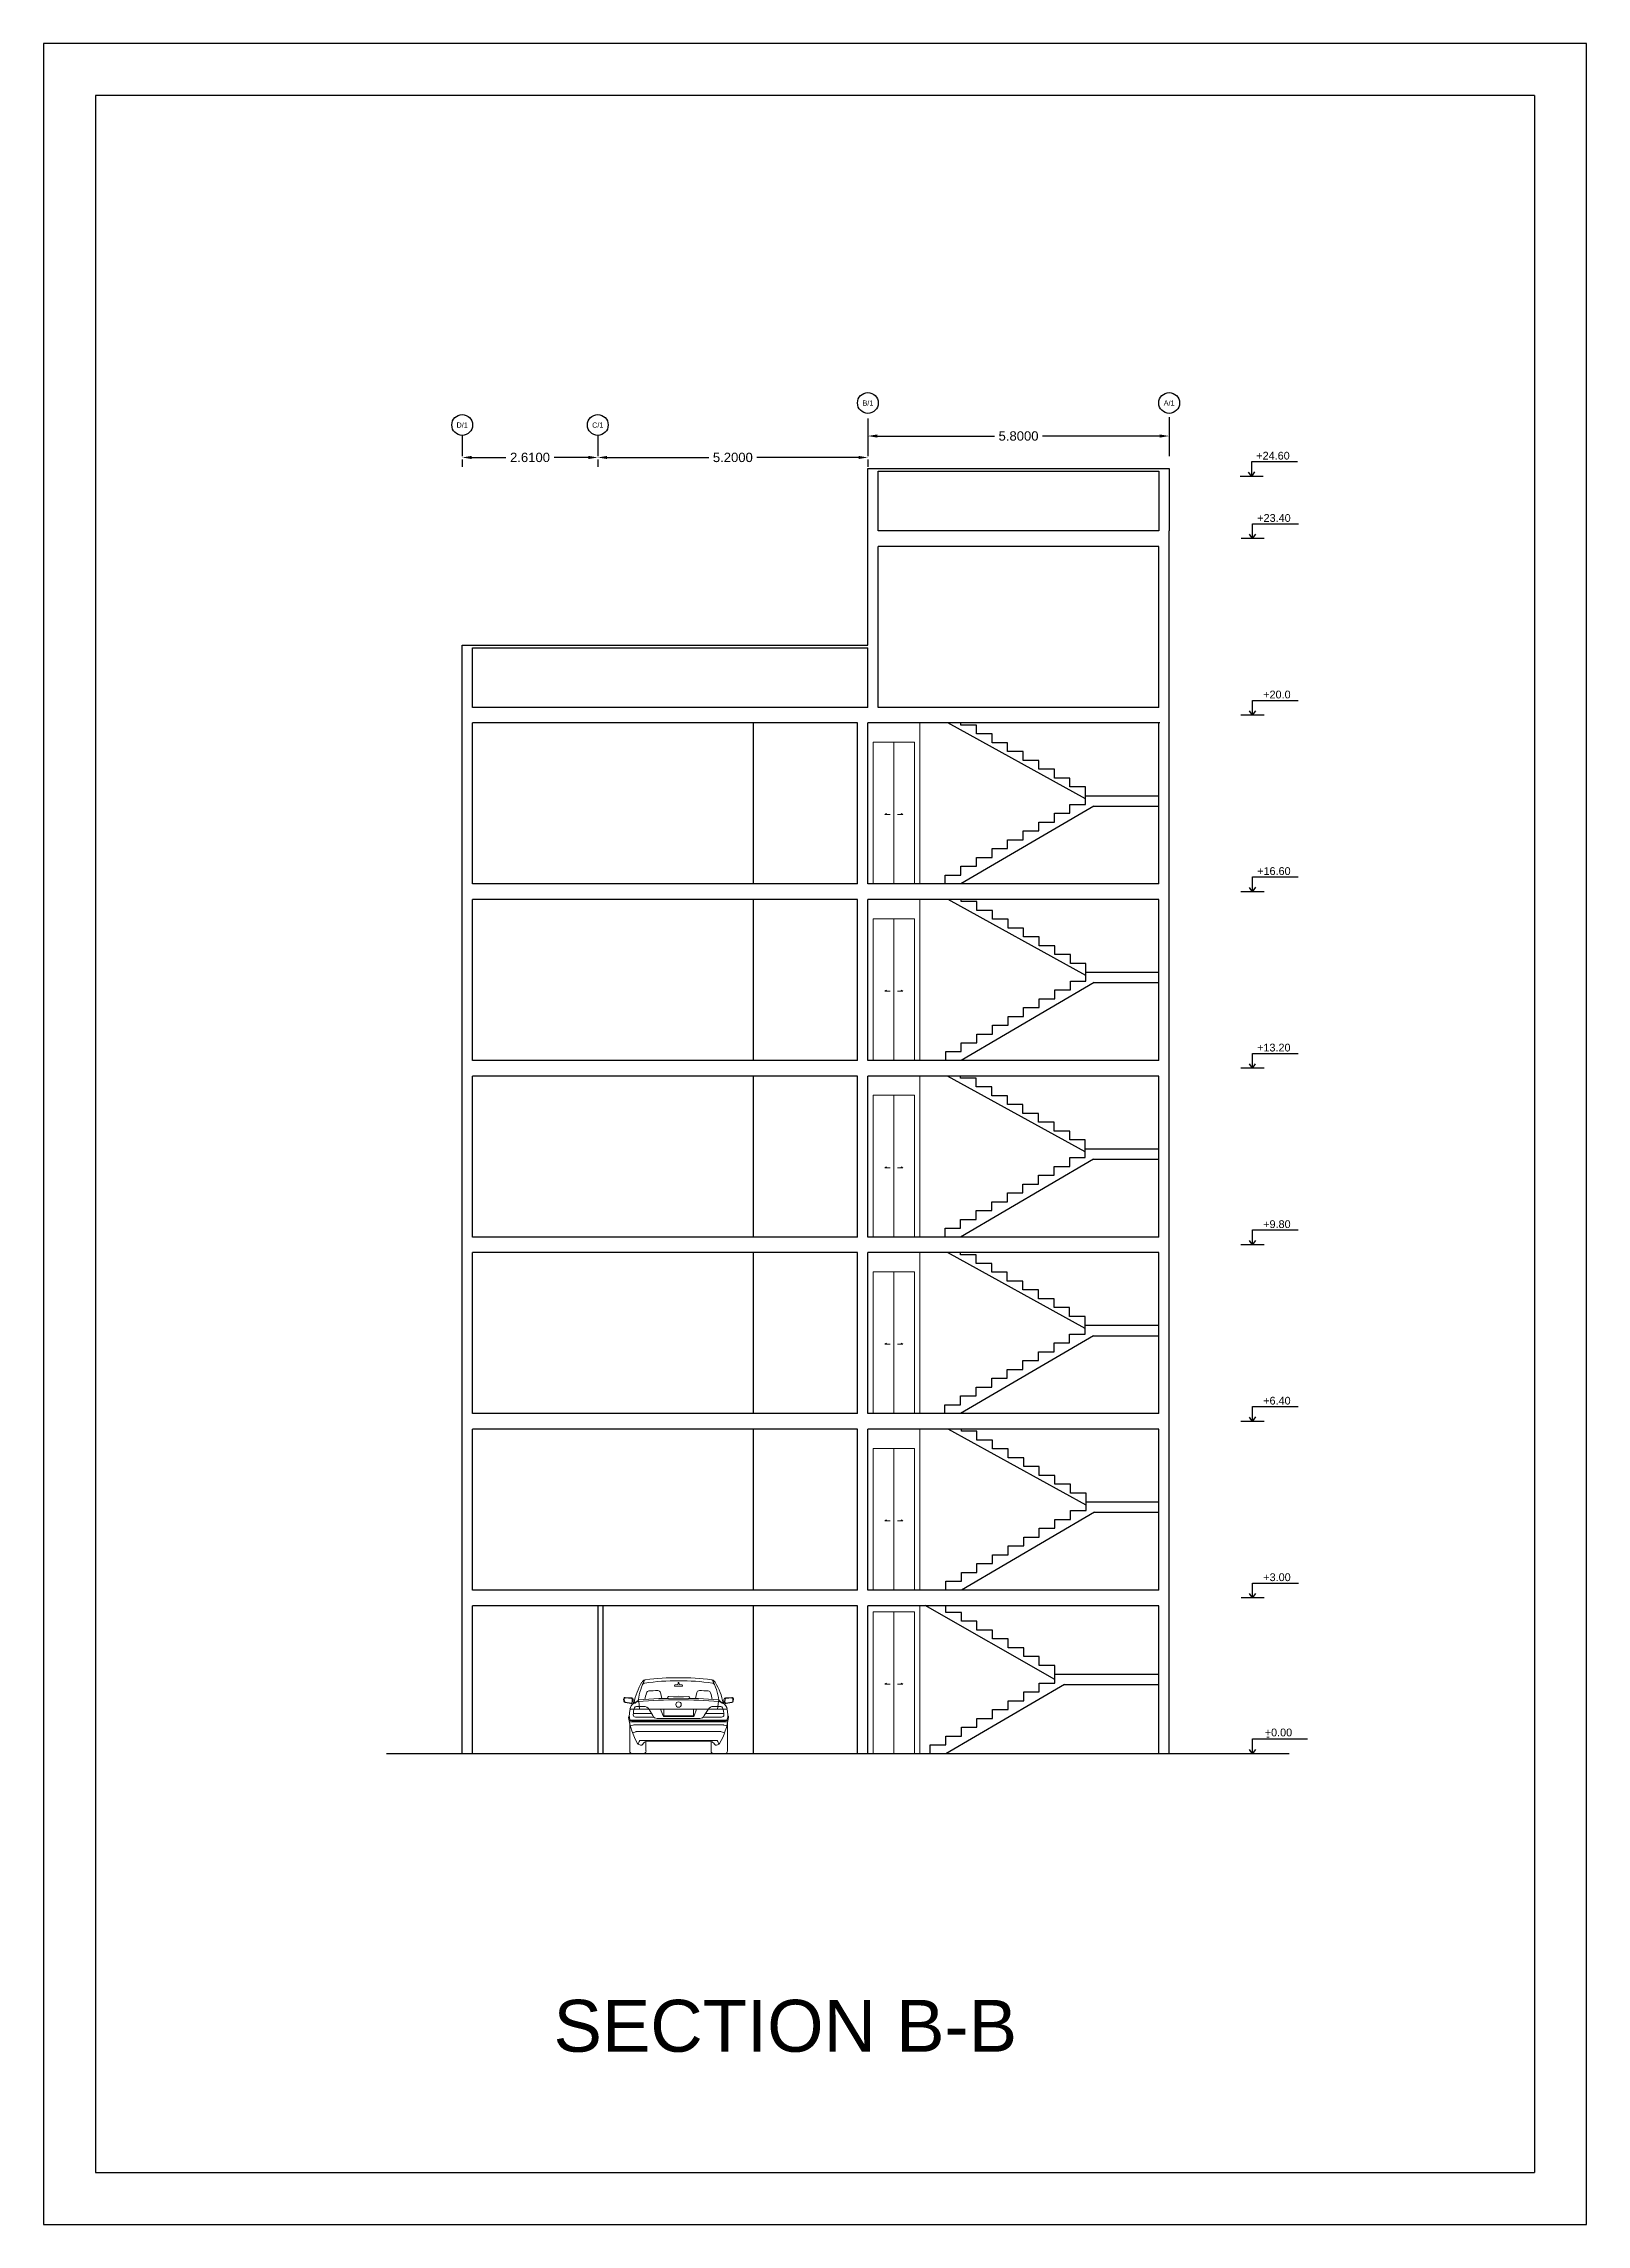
# Model space of a CAD drawing. Header units: metres. Extents: x 118 to 385, y 94 to 136.
# Drawn here: x 281.52 to 311.22, y 93.69 to 135.69 of the extents above; entities that cross this region are included whole.
import ezdxf
from ezdxf.enums import TextEntityAlignment as Align

# ---------------------------------------------------------------- set-up
doc = ezdxf.new("R2010")
doc.units = ezdxf.units.M
doc.header["$MEASUREMENT"] = 0
doc.linetypes.add('CENTER', pattern=[2, 1.25, -0.25, 0.25, -0.25])
for name, color, linetype in [('3', 3, 'Continuous'), ('6', 6, 'Continuous'), ('CENTERLINES', 7, 'Continuous'), ('GRID', 1, 'Continuous'), ('Text', 8, 'Continuous')]:
    doc.layers.add(name, color=color, linetype=linetype)
doc.layers.add('Layer5', color=31, linetype='Continuous', lineweight=9)
doc.styles.get("Standard").update_dxf_attribs({"font": 'arial.ttf'})
doc.dimstyles.get("Standard").update_dxf_attribs({"dimtxt": 0.18, "dimasz": 0.18, "dimexe": 0.18, "dimexo": 0.0625, "dimgap": 0.09, "dimtad": 0, "dimtih": 1, "dimtoh": 1, "dimdec": 4, "dimzin": 0, "dimdsep": 46, "dimtxsty": 'Standard', "dimcen": 0.09, "dimadec": 0, "dimazin": 0, "dimtfac": 1, "dimtdec": 4, "dimtofl": 0, "dimtmove": 0, "dimatfit": 3, "dimfxl": 1, "dimtolj": 1, "dimtzin": 0, "dimarcsym": 0})

msp = doc.modelspace()

# ---------------------------------------------------------------- texts
at = {"insert": (291.33721, 98.01399), "char_height": 1, "attachment_point": 1}
msp.add_mtext_dynamic_manual_height_columns('SECTION B-B', width=12.9686917, gutter_width=1, heights=[0], dxfattribs=at)
at = {"layer": '6', "char_height": 0.1493721, "attachment_point": 9}
for s, heights, insert in [('\\pxt49,51;+24.60', [0], (305.51053, 127.67643)), ('\\pxt49,51;+23.40', [0], (305.52929, 126.47643)), ('\\pxt49,51;+20.0', [0], (305.52785, 123.07643)), ('\\pxt49,51;+16.60', [0.14998], (305.52785, 119.67643)), ('\\pxt49,51;+13.20', [0], (305.52643, 116.27643)), ('\\pxt49,51;+9.80', [0], (305.52785, 112.87643)), ('\\pxt49,51;+6.40', [0], (305.52785, 109.47643)), ('\\pxt49,51;+3.00', [0], (305.52929, 106.07643)), ('\\pxt49,51;+0.00', [0], (305.55752, 103.08698)), ('\\pxt49,51;-', [0], (305.1281, 103.01623))]:
    msp.add_mtext_dynamic_manual_height_columns(s, width=8.059475, gutter_width=7.41992, heights=heights, dxfattribs=dict(at, insert=insert))
at = {"layer": 'Text', "color": 0}
for s, p in [('B/1', (297.38969, 128.76856)), ('A/1', (303.18969, 128.76856)), ('D/1', (289.57969, 128.34452)), ('C/1', (292.18969, 128.34452))]:
    msp.add_text(s, height=0.1, dxfattribs=at).set_placement(p, align=Align.MIDDLE)

# ---------------------------------------------------------------- blocks, each defined once
blk = doc.blocks.new('*D554')
at = {"color": 0, "lineweight": -2, "transparency": 16777216}
for p, q in [((297.39, 128.47), (297.39, 127.952)), ((297.57, 128.132), (299.826, 128.132)), ((303.01, 128.132), (300.753, 128.132)), ((303.19, 128.494), (303.19, 127.952))]:
    blk.add_line(p, q, dxfattribs=at)
at = {"color": 0, "transparency": 16777216}
for points in [[(297.57, 128.162), (297.57, 128.102), (297.39, 128.132)], [(303.01, 128.162), (303.01, 128.102), (303.19, 128.132)]]:
    blk.add_solid(points, dxfattribs=at)
at = {"layer": 'Defpoints', "color": 0, "transparency": 16777216}
for p in [(297.39, 128.533), (303.19, 128.556), (297.39, 128.132)]:
    blk.add_point(p, dxfattribs=at)
at = {"color": 0, "transparency": 16777216, "insert": (300.29, 128.132), "char_height": 0.18, "attachment_point": 5}
blk.add_mtext('\\A1;5.8000', dxfattribs=at)
blk = doc.blocks.new('*D555')
at = {"color": 0, "lineweight": -2, "transparency": 16777216}
for p, q in [((292.19, 127.682), (292.19, 127.539)), ((292.37, 127.719), (294.326, 127.719)), ((297.21, 127.719), (295.253, 127.719)), ((297.39, 127.682), (297.39, 127.539))]:
    blk.add_line(p, q, dxfattribs=at)
at = {"color": 0, "transparency": 16777216}
for points in [[(292.37, 127.749), (292.37, 127.689), (292.19, 127.719)], [(297.21, 127.749), (297.21, 127.689), (297.39, 127.719)]]:
    blk.add_solid(points, dxfattribs=at)
at = {"layer": 'Defpoints', "color": 0, "transparency": 16777216}
for p in [(292.19, 127.745), (292.19, 127.719), (297.39, 127.745)]:
    blk.add_point(p, dxfattribs=at)
at = {"color": 0, "transparency": 16777216, "insert": (294.79, 127.719), "char_height": 0.18, "attachment_point": 5}
blk.add_mtext('\\A1;5.2000', dxfattribs=at)
blk = doc.blocks.new('*D556')
at = {"color": 0, "lineweight": -2, "transparency": 16777216}
for p, q in [((289.58, 127.682), (289.58, 127.539)), ((289.76, 127.719), (290.42, 127.719)), ((292.01, 127.719), (291.35, 127.719)), ((292.19, 127.682), (292.19, 127.539))]:
    blk.add_line(p, q, dxfattribs=at)
at = {"color": 0, "transparency": 16777216}
for points in [[(289.76, 127.749), (289.76, 127.689), (289.58, 127.719)], [(292.01, 127.749), (292.01, 127.689), (292.19, 127.719)]]:
    blk.add_solid(points, dxfattribs=at)
at = {"layer": 'Defpoints', "color": 0, "transparency": 16777216}
for p in [(289.58, 127.745), (289.58, 127.719), (292.19, 127.745)]:
    blk.add_point(p, dxfattribs=at)
at = {"color": 0, "transparency": 16777216, "insert": (290.885, 127.719), "char_height": 0.18, "attachment_point": 5}
blk.add_mtext('\\A1;2.6100', dxfattribs=at)
blk = doc.blocks.new('ACAR')
for p, q in [((-0.323, 0.823), (-0.349, 0.938)), ((-0.209, 0.849), (-0.222, 0.826)), ((0, 0.867), (-0.193, 0.86)), ((-0.072, 1.086), (-0.077, 1.071)), ((-0.068, 1.059), (0, 1.059)), ((-0.021, 1.093), (-0.067, 1.09)), ((-0.007, 1.127), (-0.009, 1.104)), ((0.068, 1.059), (0, 1.059)), ((0, 0.867), (0.193, 0.86)), ((0.007, 1.127), (0.009, 1.104)), ((0.021, 1.093), (0.067, 1.09)), ((0.072, 1.086), (0.077, 1.071)), ((0.209, 0.849), (0.222, 0.826)), ((0.323, 0.823), (0.349, 0.938)), ((-1.047, 0.812), (-1.042, 0.773)), ((-0.909, 0.827), (-1.026, 0.834)), ((-1.026, 0.755), (-0.909, 0.737)), ((-0.933, 0.616), (-0.937, 0.616)), ((-0.892, 0.752), (-0.895, 0.813)), ((-0.521, 0.537), (-0.872, 0.537)), ((0, 0.62), (-0.857, 0.62)), ((-0.474, 0.465), (-0.829, 0.465)), ((-0.674, 0.671), (-0.813, 0.671)), ((-0.776, 0.794), (-0.767, 0.767)), ((-0.774, 0.803), (-0.772, 0.802)), ((-0.767, 0.767), (-0.749, 0.62)), ((-0.496, 0.496), (-0.568, 0.612)), ((0, 0.439), (-0.409, 0.439)), ((-0.299, 0.492), (-0.345, 0.62)), ((-0.285, 0.502), (-0.285, 0.62)), ((0, 0.489), (-0.272, 0.489)), ((0, 0.476), (-0.271, 0.476)), ((0, 0.62), (0.857, 0.62)), ((0, 0.489), (0.272, 0.489)), ((0, 0.476), (0.271, 0.476)), ((0, 0.439), (0.409, 0.439)), ((0.285, 0.502), (0.285, 0.62)), ((0.299, 0.492), (0.345, 0.62)), ((0.474, 0.465), (0.829, 0.465)), ((0.496, 0.496), (0.568, 0.612)), ((0.521, 0.537), (0.872, 0.537)), ((0.674, 0.671), (0.813, 0.671)), ((0.767, 0.767), (0.749, 0.62)), ((0.776, 0.794), (0.767, 0.767)), ((0.774, 0.803), (0.772, 0.802)), ((0.892, 0.752), (0.895, 0.813)), ((0.909, 0.827), (1.026, 0.834)), ((1.026, 0.755), (0.909, 0.737)), ((0.933, 0.616), (0.937, 0.616)), ((1.047, 0.812), (1.042, 0.773)), ((-0.92, 0.407), (-0.952, 0.401)), ((-0.896, 0.395), (-0.949, 0.385)), ((-0.902, 0.375), (-0.945, 0.366)), ((-0.941, -0.187), (-0.941, 0.346)), ((-0.879, 0.312), (-0.93, 0.299)), ((0, 0.408), (-0.909, 0.408)), ((0, 0.395), (-0.896, 0.395)), ((0, 0.376), (-0.889, 0.376)), ((-0.825, 0.184), (-0.886, 0.161)), ((0, 0.314), (-0.863, 0.314)), ((0, 0.188), (-0.802, 0.188)), ((0, 0.018), (-0.728, 0.018)), ((0, 0), (-0.611, 0)), ((0, 0.408), (0.909, 0.408)), ((0, 0.395), (0.896, 0.395)), ((0, 0.376), (0.889, 0.376)), ((0, 0.314), (0.863, 0.314)), ((0, 0.188), (0.802, 0.188)), ((0, 0.018), (0.728, 0.018)), ((0, 0), (0.611, 0)), ((0.825, 0.184), (0.886, 0.161)), ((0.879, 0.312), (0.93, 0.299)), ((0.896, 0.395), (0.949, 0.385)), ((0.902, 0.375), (0.945, 0.366)), ((0.92, 0.407), (0.952, 0.401)), ((0.941, -0.187), (0.941, 0.346)), ((-0.891, -0.238), (-0.677, -0.238)), ((-0.777, -0.054), (-0.757, -0.002)), ((-0.627, -0.187), (-0.627, -0.002)), ((0.627, -0.187), (0.627, -0.002)), ((0.891, -0.238), (0.677, -0.238)), ((0.777, -0.054), (0.757, -0.002))]:
    blk.add_line(p, q)
for points in [[(-0.902, 0.837), (-1.025, 0.844, 0.464713), (-1.057, 0.811), (-1.052, 0.772, 0.336914), (-1.027, 0.746), (-0.881, 0.722)], [(0.902, 0.837), (1.025, 0.844, -0.464713), (1.057, 0.811), (1.052, 0.772, -0.336914), (1.027, 0.746), (0.881, 0.722)]]:
    blk.add_lwpolyline(points, format="xyb")
for centre, radius, start, end in [((0.25, 0.547), 1.122, 148.2567, 170.3602), ((0.532, 0.586), 1.325, 153.1256, 170.9416), ((-0.598, 1.07), 0.125, 114.2727, 147.9429), ((-0.646, 1.069), 0.0517, 95.3452, 165.4082), ((-0.616, 1.059), 0.125, 98.2803, 107.1446), ((-0.052, -2.876), 4.041, 89.2666, 98.5259), ((0.481, 0.599), 1.148, 163.0809, 169.5558), ((-0.052, -2.816), 4.041, 89.2666, 98.2803), ((-0.569, 0.919), 0.0502, 93.3321, 163.0809), ((-0.009, -8.715), 9.7, 92.3114, 93.3321), ((-0.398, 0.927), 0.0502, 12.7137, 92.3114), ((-0.193, 0.841), 0.0188, 92.1733, 152.6842), ((-0.068, 1.068), 0.00941, 162.4632, 270), ((-0.066, 1.084), 0.00627, 100.9466, 162.4632), ((-0.021, 1.105), 0.0125, 272.7001, 355.9646), ((0, 1.127), 0.00717, 90, 178.4777), ((0.052, -2.816), 4.041, 81.7197, 90.7334), ((0.052, -2.876), 4.041, 81.4741, 90.7334), ((0, 1.127), 0.00717, 1.5223, 90), ((0.021, 1.105), 0.0125, 184.0354, 267.2999), ((0.066, 1.084), 0.00627, 17.5368, 79.0534), ((0.068, 1.068), 0.00941, 270, 17.5368), ((0.193, 0.841), 0.0188, 27.3158, 87.8267), ((0.398, 0.927), 0.0502, 87.6886, 167.2863), ((0.009, -8.715), 9.7, 86.6679, 87.6886), ((0.569, 0.919), 0.0502, 16.9191, 86.6679), ((-0.481, 0.599), 1.148, 10.4442, 16.9191), ((0.616, 1.059), 0.125, 72.8554, 81.7197), ((-0.532, 0.586), 1.325, 9.0584, 26.8744), ((0.598, 1.07), 0.125, 32.0571, 65.7273), ((0.646, 1.069), 0.0517, 14.5918, 84.6548), ((-0.272, 0.538), 1.145, 9.8678, 31.5153), ((-1.027, 0.814), 0.02, 86.8302, 186.4624), ((-1.023, 0.775), 0.02, 186.4624, 260.9399), ((-0.926, 0.464), 0.0351, 130.2778, 186.0921), ((0.354, 0.631), 1.326, 187.3981, 210.552), ((-0.499, 0.498), 0.449, 164.7778, 180.9566), ((-0.509, 0.534), 0.441, 185.5666, 196.9837), ((-0.781, 0.596), 0.158, 118.5134, 172.665), ((-0.875, 0.209), 0.411, 87.3844, 98.0458), ((-0.91, 0.812), 0.015, 2.571, 86.4627), ((-0.907, 0.752), 0.015, 260.9399, 2.571), ((-0.904, 0.807), 0.03, 357.8689, 86.4627), ((-0.882, 0.712), 0.01, 56.7449, 80.9399), ((-0.424, 0.498), 0.449, 160.8185, 178.5407), ((-0.829, 0.509), 0.0439, 178.5407, 270), ((-1.028, 1.064), 0.372, 297.4849, 311.7816), ((-0.813, 0.633), 0.0376, 90, 160.8185), ((-0.788, 0.796), 0.0125, 311.7816, 350.2116), ((-0.772, 0.735), 0.0314, 94.5292, 103.4183), ((-0.009, -8.903), 9.7, 89.9496, 94.5292), ((-0.764, 0.811), 0.0125, 231.1355, 274.4634), ((-0.009, -8.872), 9.7, 89.9496, 94.4634), ((-0.674, 0.546), 0.125, 31.9122, 90), ((-0.409, 0.533), 0.0941, 203.0649, 270), ((-0.271, 0.507), 0.0314, 208.5068, 270), ((-0.272, 0.502), 0.0125, 180, 270), ((0, 0.708), 0.0521, 90, 270), ((0.009, -8.872), 9.7, 85.5366, 90.0504), ((0.009, -8.903), 9.7, 85.4708, 90.0504), ((0, 0.708), 0.0521, 270, 90), ((0.271, 0.507), 0.0314, 270, 331.4932), ((0.272, 0.502), 0.0125, 270, 360), ((0.409, 0.533), 0.0941, 270, 336.9351), ((0.674, 0.546), 0.125, 90, 148.0878), ((0.764, 0.811), 0.0125, 265.5366, 308.8645), ((0.772, 0.735), 0.0314, 76.5817, 85.4708), ((0.788, 0.796), 0.0125, 189.7884, 228.2184), ((1.028, 1.064), 0.372, 228.2184, 242.5151), ((-0.354, 0.631), 1.326, 329.448, 352.6019), ((0.813, 0.633), 0.0376, 19.1815, 90), ((0.829, 0.509), 0.0439, 270, 1.4593), ((0.424, 0.498), 0.449, 1.4593, 19.1815), ((0.781, 0.596), 0.158, 7.335, 61.4866), ((0.875, 0.209), 0.411, 81.9542, 92.6156), ((0.904, 0.807), 0.03, 93.5373, 182.1311), ((0.882, 0.712), 0.01, 99.0601, 123.2551), ((0.907, 0.752), 0.015, 177.429, 279.0601), ((0.91, 0.812), 0.015, 93.5373, 177.429), ((0.509, 0.534), 0.441, 343.0163, 354.4334), ((0.499, 0.498), 0.449, 359.0434, 15.2222), ((0.926, 0.464), 0.0351, 353.9079, 49.7222), ((1.027, 0.814), 0.02, 353.5376, 93.1698), ((1.023, 0.775), 0.02, 279.0601, 353.5376), ((-0.909, 0.345), 0.0627, 90, 99.9837), ((-0.889, 0.314), 0.0627, 90, 101.5164), ((-0.863, 0.251), 0.0627, 90, 104.521), ((-0.802, 0.125), 0.0627, 90, 110.7649), ((-0.728, -0.014), 0.0314, 90, 158.4736), ((-0.611, -0.063), 0.0627, 90, 123.3828), ((0.611, -0.063), 0.0627, 56.6172, 90), ((0.728, -0.014), 0.0314, 21.5264, 90), ((0.802, 0.125), 0.0627, 69.2351, 90), ((0.863, 0.251), 0.0627, 75.479, 90), ((0.889, 0.314), 0.0627, 78.4836, 90), ((0.909, 0.345), 0.0627, 80.0163, 90), ((-0.891, -0.187), 0.0502, 180, 270), ((-0.761, -0.027), 0.0314, 210.552, 238.517), ((-0.685, 0.097), 0.177, 238.517, 260.417), ((-0.713, -0.065), 0.0125, 264.2413, 338.0108), ((-0.547, -0.16), 0.179, 123.3828, 149.7296), ((-0.677, -0.187), 0.0502, 270, 0), ((0.677, -0.187), 0.0502, 180, 270), ((0.547, -0.16), 0.179, 30.2704, 56.6172), ((0.713, -0.065), 0.0125, 201.9892, 275.7587), ((0.685, 0.097), 0.177, 279.583, 301.483), ((0.761, -0.027), 0.0314, 301.483, 329.448), ((0.891, -0.187), 0.0502, 270, 0)]:
    blk.add_arc(centre, radius, start, end)
for points in [[(-0.858, 0.734), (-0.876, 0.742), (-0.875, 0.774), (-0.874, 0.806)], [(0.858, 0.734), (0.876, 0.742), (0.875, 0.774), (0.874, 0.806)]]:
    blk.add_open_spline(points, degree=3)
for points in [[(-0.856, 0.734), (-0.85, 0.732), (-0.836, 0.728), (-0.818, 0.756), (-0.795, 0.762), (-0.779, 0.766)], [(0.856, 0.734), (0.85, 0.732), (0.836, 0.728), (0.818, 0.756), (0.795, 0.762), (0.779, 0.766)]]:
    blk.add_open_spline(points, degree=3, knots=[0, 0, 0, 0, 0.0285739, 0.0606288, 0.1378858, 0.1378858, 0.1378858, 0.1378858])

# ---------------------------------------------------------------- dimensions: what is measured, and where the dimension line sits
dim = msp.add_linear_dim(base=(297.38969, 128.13204), p1=(303.18969, 128.55609), p2=(297.38969, 128.53253), angle=180, dimstyle='Standard')
dim.commit()
dim.dimension.update_dxf_attribs({"geometry": '*D554', "text_midpoint": (300.28969, 128.13204), "dimtype": 160})
dim = msp.add_linear_dim(base=(289.57969, 127.71916), p1=(292.18969, 127.74452), p2=(289.57969, 127.74452), angle=180, dimstyle='Standard', override={"dimtmove": 1})
dim.commit()
dim.dimension.update_dxf_attribs({"geometry": '*D556', "text_midpoint": (290.88469, 127.71916)})
dim = msp.add_linear_dim(base=(292.18969, 127.71916), p1=(297.38969, 127.74452), p2=(292.18969, 127.74452), dimstyle='Standard')
dim.commit()
dim.dimension.update_dxf_attribs({"geometry": '*D555', "text_midpoint": (294.78969, 127.71916)})

# ---------------------------------------------------------------- linework, layer by layer
for p, q in [((311.22146, 135.68933), (281.52146, 135.68933)), ((281.52146, 135.68933), (281.52146, 93.68933)), ((311.22146, 93.68933), (311.22146, 135.68933)), ((310.22146, 134.68933), (282.52146, 134.68933)), ((282.52146, 134.68933), (282.52146, 94.68933)), ((310.22146, 134.68933), (310.22146, 94.68933)), ((297.38969, 126.30516), (297.38969, 127.50516)), ((297.38969, 127.50516), (303.18969, 127.50516)), ((297.58969, 127.45516), (302.98969, 127.45516)), ((297.58969, 126.30516), (297.58969, 127.45516)), ((302.98969, 127.45516), (302.98969, 126.30516)), ((303.18969, 127.50516), (303.18969, 126.30516)), ((289.57969, 122.90516), (289.57969, 124.10516)), ((289.57969, 124.10516), (297.38969, 124.10516)), ((289.77969, 122.90516), (289.77969, 124.05516)), ((289.77969, 124.05516), (297.38969, 124.05516)), ((301.57966, 121.14291), (298.92714, 122.60516)), ((299.17966, 122.56516), (299.17966, 122.60516)), ((299.47966, 122.56516), (299.17966, 122.56516)), ((299.47966, 122.39516), (299.47966, 122.56516)), ((299.77966, 122.39516), (299.47966, 122.39516)), ((299.77966, 122.22516), (299.77966, 122.39516)), ((300.07966, 122.22516), (299.77966, 122.22516)), ((300.07966, 122.05516), (300.07966, 122.22516)), ((300.37966, 122.05516), (300.07966, 122.05516)), ((300.37966, 121.88516), (300.37966, 122.05516)), ((300.67966, 121.88516), (300.37966, 121.88516)), ((300.67966, 121.71516), (300.67966, 121.88516)), ((300.97966, 121.71516), (300.67966, 121.71516)), ((300.97966, 121.54516), (300.97966, 121.71516)), ((301.27966, 121.54516), (300.97966, 121.54516)), ((301.27966, 121.37516), (301.27966, 121.54516)), ((301.27966, 121.37516), (301.27966, 121.54516)), ((301.73999, 121.00516), (299.17966, 119.50516)), ((301.57966, 121.37516), (301.27966, 121.37516)), ((301.27966, 120.86516), (301.27966, 121.03516)), ((301.27966, 121.03516), (301.57966, 121.03516)), ((301.57966, 121.20516), (301.57966, 121.37516)), ((301.57966, 121.03516), (301.57966, 121.20516)), ((301.57966, 121.20516), (302.97966, 121.20516)), ((301.73999, 121.00516), (302.97966, 121.00516)), ((300.67966, 120.52516), (300.67966, 120.69516)), ((300.67966, 120.69516), (300.97966, 120.69516)), ((300.97966, 120.69516), (300.97966, 120.86516)), ((300.97966, 120.86516), (301.27966, 120.86516)), ((299.77966, 120.01516), (299.77966, 120.18516)), ((299.77966, 120.18516), (300.07966, 120.18516)), ((300.07966, 120.18516), (300.07966, 120.35516)), ((300.07966, 120.35516), (300.37966, 120.35516)), ((300.37966, 120.35516), (300.37966, 120.52516)), ((300.37966, 120.52516), (300.67966, 120.52516)), ((299.17966, 119.67516), (299.17966, 119.84516)), ((299.17966, 119.67516), (299.17966, 119.84516)), ((299.17966, 119.84516), (299.47966, 119.84516)), ((299.47966, 119.84516), (299.47966, 120.01516)), ((299.47966, 120.01516), (299.77966, 120.01516)), ((298.87966, 119.50516), (298.87966, 119.67516)), ((298.87966, 119.67516), (299.17966, 119.67516)), ((301.5871, 117.74291), (298.93458, 119.20516)), ((299.1871, 119.16516), (299.1871, 119.20516)), ((299.4871, 119.16516), (299.1871, 119.16516)), ((299.4871, 118.99516), (299.4871, 119.16516)), ((299.7871, 118.99516), (299.4871, 118.99516)), ((299.7871, 118.82516), (299.7871, 118.99516)), ((300.0871, 118.82516), (299.7871, 118.82516)), ((300.0871, 118.65516), (300.0871, 118.82516)), ((300.3871, 118.65516), (300.0871, 118.65516)), ((300.3871, 118.48516), (300.3871, 118.65516)), ((300.6871, 118.48516), (300.3871, 118.48516)), ((300.6871, 118.31516), (300.6871, 118.48516)), ((300.9871, 118.31516), (300.6871, 118.31516)), ((300.9871, 118.14516), (300.9871, 118.31516)), ((301.2871, 118.14516), (300.9871, 118.14516)), ((301.2871, 117.97516), (301.2871, 118.14516)), ((301.2871, 117.97516), (301.2871, 118.14516)), ((301.74743, 117.60516), (299.1871, 116.10516)), ((301.5871, 117.97516), (301.2871, 117.97516)), ((301.2871, 117.46516), (301.2871, 117.63516)), ((301.2871, 117.63516), (301.5871, 117.63516)), ((301.5871, 117.80516), (301.5871, 117.97516)), ((301.5871, 117.63516), (301.5871, 117.80516)), ((301.5871, 117.80516), (302.9871, 117.80516)), ((301.74743, 117.60516), (302.9871, 117.60516)), ((300.6871, 117.12516), (300.6871, 117.29516)), ((300.6871, 117.29516), (300.9871, 117.29516)), ((300.9871, 117.29516), (300.9871, 117.46516)), ((300.9871, 117.46516), (301.2871, 117.46516)), ((299.7871, 116.61516), (299.7871, 116.78516)), ((299.7871, 116.78516), (300.0871, 116.78516)), ((300.0871, 116.78516), (300.0871, 116.95516)), ((300.0871, 116.95516), (300.3871, 116.95516)), ((300.3871, 116.95516), (300.3871, 117.12516)), ((300.3871, 117.12516), (300.6871, 117.12516)), ((299.1871, 116.27516), (299.1871, 116.44516)), ((299.1871, 116.27516), (299.1871, 116.44516)), ((299.1871, 116.44516), (299.4871, 116.44516)), ((299.4871, 116.44516), (299.4871, 116.61516)), ((299.4871, 116.61516), (299.7871, 116.61516)), ((298.8871, 116.10516), (298.8871, 116.27516)), ((298.8871, 116.27516), (299.1871, 116.27516)), ((301.57484, 114.34291), (298.92232, 115.80516)), ((299.17484, 115.76516), (299.17484, 115.80516)), ((299.47484, 115.76516), (299.17484, 115.76516)), ((299.47484, 115.59516), (299.47484, 115.76516)), ((299.77484, 115.59516), (299.47484, 115.59516)), ((299.77484, 115.42516), (299.77484, 115.59516)), ((300.07484, 115.42516), (299.77484, 115.42516)), ((300.07484, 115.25516), (300.07484, 115.42516)), ((300.37484, 115.25516), (300.07484, 115.25516)), ((300.37484, 115.08516), (300.37484, 115.25516)), ((300.67484, 115.08516), (300.37484, 115.08516)), ((300.67484, 114.91516), (300.67484, 115.08516)), ((300.97484, 114.91516), (300.67484, 114.91516)), ((300.97484, 114.74516), (300.97484, 114.91516)), ((301.27484, 114.74516), (300.97484, 114.74516)), ((301.27484, 114.57516), (301.27484, 114.74516)), ((301.27484, 114.57516), (301.27484, 114.74516)), ((301.57484, 114.57516), (301.27484, 114.57516)), ((301.57484, 114.40516), (301.57484, 114.57516)), ((301.57484, 114.23516), (301.57484, 114.40516)), ((301.57484, 114.40516), (302.97484, 114.40516)), ((301.73517, 114.20516), (299.17484, 112.70516)), ((300.67484, 113.72516), (300.67484, 113.89516)), ((300.67484, 113.89516), (300.97484, 113.89516)), ((300.97484, 113.89516), (300.97484, 114.06516)), ((300.97484, 114.06516), (301.27484, 114.06516)), ((301.27484, 114.06516), (301.27484, 114.23516)), ((301.27484, 114.23516), (301.57484, 114.23516)), ((301.73517, 114.20516), (302.97484, 114.20516)), ((300.07484, 113.38516), (300.07484, 113.55516)), ((300.07484, 113.55516), (300.37484, 113.55516)), ((300.37484, 113.55516), (300.37484, 113.72516)), ((300.37484, 113.72516), (300.67484, 113.72516)), ((299.17484, 112.87516), (299.17484, 113.04516)), ((299.17484, 112.87516), (299.17484, 113.04516)), ((299.17484, 113.04516), (299.47484, 113.04516)), ((299.47484, 113.04516), (299.47484, 113.21516)), ((299.47484, 113.21516), (299.77484, 113.21516)), ((299.77484, 113.21516), (299.77484, 113.38516)), ((299.77484, 113.38516), (300.07484, 113.38516)), ((298.87484, 112.70516), (298.87484, 112.87516)), ((298.87484, 112.87516), (299.17484, 112.87516)), ((301.57379, 110.94291), (298.92127, 112.40516)), ((299.17379, 112.36516), (299.17379, 112.40516)), ((299.47379, 112.36516), (299.17379, 112.36516)), ((299.47379, 112.19516), (299.47379, 112.36516)), ((299.77379, 112.19516), (299.47379, 112.19516)), ((299.77379, 112.02516), (299.77379, 112.19516)), ((300.07379, 112.02516), (299.77379, 112.02516)), ((300.07379, 111.85516), (300.07379, 112.02516)), ((300.37379, 111.85516), (300.07379, 111.85516)), ((300.37379, 111.68516), (300.37379, 111.85516)), ((300.67379, 111.68516), (300.37379, 111.68516)), ((300.67379, 111.51516), (300.67379, 111.68516)), ((300.97379, 111.51516), (300.67379, 111.51516)), ((300.97379, 111.34516), (300.97379, 111.51516)), ((301.27379, 111.34516), (300.97379, 111.34516)), ((301.27379, 111.17516), (301.27379, 111.34516)), ((301.27379, 111.17516), (301.27379, 111.34516)), ((301.57379, 111.17516), (301.27379, 111.17516)), ((301.57379, 111.00516), (301.57379, 111.17516)), ((301.57379, 110.83516), (301.57379, 111.00516)), ((301.57379, 111.00516), (302.97379, 111.00516)), ((301.73412, 110.80516), (299.17379, 109.30516)), ((300.67379, 110.32516), (300.67379, 110.49516)), ((300.67379, 110.49516), (300.97379, 110.49516)), ((300.97379, 110.49516), (300.97379, 110.66516)), ((300.97379, 110.66516), (301.27379, 110.66516)), ((301.27379, 110.66516), (301.27379, 110.83516)), ((301.27379, 110.83516), (301.57379, 110.83516)), ((301.73412, 110.80516), (302.97379, 110.80516)), ((300.07379, 109.98516), (300.07379, 110.15516)), ((300.07379, 110.15516), (300.37379, 110.15516)), ((300.37379, 110.15516), (300.37379, 110.32516)), ((300.37379, 110.32516), (300.67379, 110.32516)), ((299.17379, 109.47516), (299.17379, 109.64516)), ((299.17379, 109.47516), (299.17379, 109.64516)), ((299.17379, 109.64516), (299.47379, 109.64516)), ((299.47379, 109.64516), (299.47379, 109.81516)), ((299.47379, 109.81516), (299.77379, 109.81516)), ((299.77379, 109.81516), (299.77379, 109.98516)), ((299.77379, 109.98516), (300.07379, 109.98516)), ((298.87379, 109.30516), (298.87379, 109.47516)), ((298.87379, 109.47516), (299.17379, 109.47516)), ((301.58969, 107.54291), (298.93716, 109.00516)), ((299.18969, 108.96516), (299.18969, 109.00516)), ((299.48969, 108.96516), (299.18969, 108.96516)), ((299.48969, 108.79516), (299.48969, 108.96516)), ((299.78969, 108.79516), (299.48969, 108.79516)), ((299.78969, 108.62516), (299.78969, 108.79516)), ((300.08969, 108.62516), (299.78969, 108.62516)), ((300.08969, 108.45516), (300.08969, 108.62516)), ((300.38969, 108.45516), (300.08969, 108.45516)), ((300.38969, 108.28516), (300.38969, 108.45516)), ((300.68969, 108.28516), (300.38969, 108.28516)), ((300.68969, 108.11516), (300.68969, 108.28516)), ((300.98969, 108.11516), (300.68969, 108.11516)), ((300.98969, 107.94516), (300.98969, 108.11516)), ((301.28969, 107.94516), (300.98969, 107.94516)), ((301.28969, 107.77516), (301.28969, 107.94516)), ((301.28969, 107.77516), (301.28969, 107.94516)), ((301.58969, 107.77516), (301.28969, 107.77516)), ((301.58969, 107.60516), (301.58969, 107.77516)), ((301.58969, 107.43516), (301.58969, 107.60516)), ((301.58969, 107.60516), (302.98969, 107.60516)), ((301.75001, 107.40516), (299.18969, 105.90516)), ((300.98969, 107.09516), (300.98969, 107.26516)), ((300.98969, 107.26516), (301.28969, 107.26516)), ((301.28969, 107.26516), (301.28969, 107.43516)), ((301.28969, 107.43516), (301.58969, 107.43516)), ((301.75001, 107.40516), (302.98969, 107.40516)), ((300.08969, 106.58516), (300.08969, 106.75516)), ((300.08969, 106.75516), (300.38969, 106.75516)), ((300.38969, 106.75516), (300.38969, 106.92516)), ((300.38969, 106.92516), (300.68969, 106.92516)), ((300.68969, 106.92516), (300.68969, 107.09516)), ((300.68969, 107.09516), (300.98969, 107.09516)), ((299.48969, 106.24516), (299.48969, 106.41516)), ((299.48969, 106.41516), (299.78969, 106.41516)), ((299.78969, 106.41516), (299.78969, 106.58516)), ((299.78969, 106.58516), (300.08969, 106.58516)), ((298.88969, 105.90516), (298.88969, 106.07516)), ((298.88969, 106.07516), (299.18969, 106.07516)), ((299.18969, 106.07516), (299.18969, 106.24516)), ((299.18969, 106.07516), (299.18969, 106.24516)), ((299.18969, 106.24516), (299.48969, 106.24516)), ((292.18969, 105.60516), (292.18969, 102.75516)), ((292.28969, 105.60516), (292.28969, 102.75516)), ((300.98739, 104.18258), (298.48972, 105.60657)), ((298.88969, 105.47516), (298.88969, 105.60516)), ((299.18969, 105.47516), (298.88969, 105.47516)), ((299.18969, 105.30516), (299.18969, 105.47516)), ((299.48969, 105.30516), (299.18969, 105.30516)), ((299.48969, 105.13516), (299.48969, 105.30516)), ((299.78969, 105.13516), (299.48969, 105.13516)), ((299.78969, 104.96516), (299.78969, 105.13516)), ((300.08969, 104.96516), (299.78969, 104.96516)), ((300.08969, 104.79516), (300.08969, 104.96516)), ((300.38969, 104.79516), (300.08969, 104.79516)), ((300.38969, 104.62516), (300.38969, 104.79516)), ((300.68969, 104.62516), (300.38969, 104.62516)), ((300.68969, 104.45516), (300.68969, 104.62516)), ((300.98969, 104.45516), (300.68969, 104.45516)), ((300.98969, 104.28516), (300.98969, 104.45516)), ((300.98969, 104.11516), (300.98969, 104.28516)), ((300.98969, 104.28516), (302.98969, 104.28516)), ((301.17627, 104.08516), (298.88866, 102.75321)), ((300.08969, 103.60516), (300.08969, 103.77516)), ((300.08969, 103.77516), (300.38969, 103.77516)), ((300.38969, 103.77516), (300.38969, 103.94516)), ((300.38969, 103.94516), (300.68969, 103.94516)), ((300.68969, 103.94516), (300.68969, 104.11516)), ((300.68969, 104.11516), (300.98969, 104.11516)), ((301.17627, 104.08516), (302.98969, 104.08516)), ((299.48969, 103.26516), (299.48969, 103.43516)), ((299.48969, 103.43516), (299.78969, 103.43516)), ((299.78969, 103.43516), (299.78969, 103.60516)), ((299.78969, 103.60516), (300.08969, 103.60516)), ((298.58969, 102.75516), (298.58969, 102.92516)), ((298.58969, 102.92516), (298.88969, 102.92516)), ((298.88969, 102.92516), (298.88969, 103.09516)), ((298.88969, 102.92516), (298.88969, 103.09516)), ((298.88969, 103.09516), (299.18969, 103.09516)), ((299.18969, 103.09516), (299.18969, 103.26516)), ((299.18969, 103.26516), (299.48969, 103.26516)), ((288.12414, 102.75516), (305.49732, 102.75516)), ((297.38969, 102.75516), (297.68969, 102.75516)), ((282.52146, 94.68933), (310.22146, 94.68933)), ((281.52146, 93.68933), (311.22146, 93.68933))]:
    msp.add_line(p, q)
at = {"layer": '3', "color": 7, "lineweight": 0}
for p, q in [((297.88969, 122.23463), (297.88969, 119.50516)), ((298.38969, 122.60516), (298.38969, 119.50516)), ((297.71772, 120.84068), (297.74791, 120.85994)), ((297.82054, 120.84068), (297.71772, 120.84068)), ((297.95884, 120.84068), (298.06166, 120.84068)), ((298.06166, 120.84068), (298.03147, 120.85994)), ((298.38969, 119.20516), (298.38969, 116.10516)), ((297.88969, 118.83463), (297.88969, 116.10516)), ((297.71772, 117.44068), (297.74791, 117.45994)), ((297.82054, 117.44068), (297.71772, 117.44068)), ((297.95884, 117.44068), (298.06166, 117.44068)), ((298.06166, 117.44068), (298.03147, 117.45994)), ((298.38969, 115.80516), (298.38969, 112.70516)), ((297.88969, 115.43463), (297.88969, 112.70516)), ((297.71772, 114.04068), (297.74791, 114.05994)), ((297.82054, 114.04068), (297.71772, 114.04068)), ((297.95884, 114.04068), (298.06166, 114.04068)), ((298.06166, 114.04068), (298.03147, 114.05994)), ((298.38969, 112.40516), (298.38969, 109.30516)), ((297.88969, 112.03463), (297.88969, 109.30516)), ((297.71772, 110.64068), (297.74791, 110.65994)), ((297.82054, 110.64068), (297.71772, 110.64068)), ((297.95884, 110.64068), (298.06166, 110.64068)), ((298.06166, 110.64068), (298.03147, 110.65994)), ((298.38969, 109.00516), (298.38969, 105.90516)), ((297.38969, 108.63463), (297.38969, 105.90516)), ((297.88969, 108.63463), (297.88969, 105.90516)), ((297.71772, 107.24068), (297.74791, 107.25994)), ((297.82054, 107.24068), (297.71772, 107.24068)), ((297.95884, 107.24068), (298.06166, 107.24068)), ((298.06166, 107.24068), (298.03147, 107.25994)), ((297.38969, 105.48463), (297.38969, 102.75516)), ((297.88969, 105.48463), (297.88969, 102.75516)), ((298.38969, 105.60516), (298.38969, 102.75516)), ((297.71772, 104.09068), (297.74791, 104.10994)), ((297.82054, 104.09068), (297.71772, 104.09068)), ((297.95884, 104.09068), (298.06166, 104.09068)), ((298.06166, 104.09068), (298.03147, 104.10994))]:
    msp.add_line(p, q, dxfattribs=at)
for points in [[(297.49048, 122.23463), (298.2889, 122.23463), (298.2889, 119.50516), (297.49048, 119.50516)], [(297.49048, 118.83463), (298.2889, 118.83463), (298.2889, 116.10516), (297.49048, 116.10516)], [(297.49048, 115.43463), (298.2889, 115.43463), (298.2889, 112.70516), (297.49048, 112.70516)], [(297.49048, 112.03463), (298.2889, 112.03463), (298.2889, 109.30516), (297.49048, 109.30516)], [(297.49048, 108.63463), (298.2889, 108.63463), (298.2889, 105.90516), (297.49048, 105.90516)], [(297.49048, 105.48463), (298.2889, 105.48463), (298.2889, 102.75516), (297.49048, 102.75516)]]:
    msp.add_lwpolyline(points, close=True, dxfattribs=at)
at = {"layer": '6'}
for p, q in [((304.99986, 127.35516), (304.55391, 127.35516)), ((304.77832, 127.35516), (304.72009, 127.43895)), ((304.77832, 127.35516), (304.77832, 127.64073)), ((304.77832, 127.64073), (305.65895, 127.64073)), ((304.77832, 127.35516), (304.83789, 127.44094)), ((304.79708, 126.15516), (304.79708, 126.44073)), ((304.79708, 126.44073), (305.67771, 126.44073)), ((305.01862, 126.15516), (304.57267, 126.15516)), ((304.79708, 126.15516), (304.73885, 126.23895)), ((304.79708, 126.15516), (304.85665, 126.24094)), ((305.01718, 122.75516), (304.57123, 122.75516)), ((304.79564, 122.75516), (304.73742, 122.83895)), ((304.79564, 122.75516), (304.79564, 123.04073)), ((304.79564, 123.04073), (305.67627, 123.04073)), ((304.79564, 122.75516), (304.85521, 122.84094)), ((305.01718, 119.35516), (304.57123, 119.35516)), ((304.79564, 119.35516), (304.73742, 119.43895)), ((304.79564, 119.35516), (304.79564, 119.64073)), ((304.79564, 119.64073), (305.67627, 119.64073)), ((304.79564, 119.35516), (304.85521, 119.44094)), ((305.01575, 115.95516), (304.56981, 115.95516)), ((304.79422, 115.95516), (304.73599, 116.03895)), ((304.79422, 115.95516), (304.79422, 116.24073)), ((304.79422, 116.24073), (305.67484, 116.24073)), ((304.79422, 115.95516), (304.85378, 116.04094)), ((304.79564, 112.55516), (304.73742, 112.63895)), ((304.79564, 112.55516), (304.79564, 112.84073)), ((304.79564, 112.84073), (305.67627, 112.84073)), ((304.79564, 112.55516), (304.85521, 112.64094)), ((305.01718, 112.55516), (304.57123, 112.55516)), ((304.79564, 109.15516), (304.73742, 109.23895)), ((304.79564, 109.15516), (304.79564, 109.44073)), ((304.79564, 109.44073), (305.67627, 109.44073)), ((304.79564, 109.15516), (304.85521, 109.24094)), ((305.01718, 109.15516), (304.57123, 109.15516)), ((304.79708, 105.75516), (304.79708, 106.04073)), ((304.79708, 106.04073), (305.67771, 106.04073)), ((304.79708, 105.75516), (304.85665, 105.84094)), ((305.01862, 105.75516), (304.57267, 105.75516)), ((304.79708, 105.75516), (304.73885, 105.83895)), ((304.79564, 102.75516), (304.79564, 103.04073)), ((304.79564, 103.04073), (305.85233, 103.04073)), ((304.7955, 102.75241), (304.73728, 102.83619)), ((304.7955, 102.75241), (304.85507, 102.83818))]:
    msp.add_line(p, q, dxfattribs=at)
at = {"layer": 'CENTERLINES', "color": 7, "ltscale": 0.5}
for p, q in [((297.38969, 124.10516), (297.38969, 126.30516)), ((302.98969, 126.30516), (297.58969, 126.30516)), ((297.58969, 122.90516), (297.58969, 126.00516)), ((302.98969, 126.00516), (297.58969, 126.00516)), ((302.98969, 122.90516), (302.98969, 126.00516)), ((303.18969, 122.75516), (303.18969, 126.30516)), ((297.38969, 122.90516), (297.38969, 124.05516)), ((289.57969, 119.35516), (289.57969, 122.90516)), ((297.38969, 122.90516), (289.77969, 122.90516)), ((302.98969, 122.90516), (297.58969, 122.90516)), ((303.18969, 119.35516), (303.18969, 122.75516)), ((289.77969, 119.50516), (289.77969, 122.60516)), ((292.18969, 122.60516), (289.77969, 122.60516)), ((297.18969, 122.60516), (292.18969, 122.60516)), ((295.18969, 119.50516), (295.18969, 122.60516)), ((297.18969, 119.50516), (297.18969, 122.60516)), ((297.38969, 119.50516), (297.38969, 122.60516)), ((303.00969, 122.60516), (297.38969, 122.60516)), ((302.98969, 119.50516), (302.98969, 122.60516)), ((289.57969, 115.95516), (289.57969, 119.35516)), ((292.18969, 119.50516), (289.77969, 119.50516)), ((297.18969, 119.50516), (292.18969, 119.50516)), ((302.98969, 119.50516), (297.38969, 119.50516)), ((303.18969, 115.95516), (303.18969, 119.35516)), ((289.77969, 116.10516), (289.77969, 119.20516)), ((292.18969, 119.20516), (289.77969, 119.20516)), ((297.18969, 119.20516), (292.18969, 119.20516)), ((295.18969, 116.10516), (295.18969, 119.20516)), ((297.18969, 116.10516), (297.18969, 119.20516)), ((297.38969, 116.10516), (297.38969, 119.20516)), ((302.98969, 119.20516), (297.38969, 119.20516)), ((302.98969, 116.10516), (302.98969, 119.20516)), ((289.57969, 112.55516), (289.57969, 115.95516)), ((297.18969, 116.10516), (289.77969, 116.10516)), ((302.98969, 116.10516), (297.38969, 116.10516)), ((303.18969, 112.55516), (303.18969, 115.95516)), ((289.77969, 112.70516), (289.77969, 115.80516)), ((292.18969, 115.80516), (289.77969, 115.80516)), ((297.18969, 115.80516), (292.18969, 115.80516)), ((295.18969, 112.70516), (295.18969, 115.80516)), ((297.18969, 112.70516), (297.18969, 115.80516)), ((297.38969, 112.70516), (297.38969, 115.80516)), ((302.98969, 115.80516), (297.38969, 115.80516)), ((302.98969, 112.70516), (302.98969, 115.80516)), ((292.18969, 112.70516), (289.77969, 112.70516)), ((297.18969, 112.70516), (292.18969, 112.70516)), ((302.98969, 112.70516), (297.38969, 112.70516)), ((289.57969, 109.15516), (289.57969, 112.55516)), ((289.77969, 109.30516), (289.77969, 112.40516)), ((292.18969, 112.40516), (289.77969, 112.40516)), ((297.18969, 112.40516), (292.18969, 112.40516)), ((295.18969, 109.30516), (295.18969, 112.40516)), ((297.18969, 109.30516), (297.18969, 112.40516)), ((297.38969, 109.30516), (297.38969, 112.40516)), ((302.98969, 112.40516), (297.38969, 112.40516)), ((302.98969, 109.30516), (302.98969, 112.40516)), ((303.18969, 109.15516), (303.18969, 112.55516)), ((292.18969, 109.30516), (289.77969, 109.30516)), ((297.18969, 109.30516), (292.18969, 109.30516)), ((302.98969, 109.30516), (297.38969, 109.30516)), ((289.57969, 105.75516), (289.57969, 109.15516)), ((289.77969, 105.90516), (289.77969, 109.00516)), ((292.18969, 109.00516), (289.77969, 109.00516)), ((297.18969, 109.00516), (292.18969, 109.00516)), ((295.18969, 105.90516), (295.18969, 109.00516)), ((297.18969, 105.90516), (297.18969, 109.00516)), ((297.38969, 105.90516), (297.38969, 109.00516)), ((302.98969, 109.00516), (297.38969, 109.00516)), ((302.98969, 105.90516), (302.98969, 109.00516)), ((303.18969, 105.75516), (303.18969, 109.15516)), ((292.18969, 105.90516), (289.77969, 105.90516)), ((297.18969, 105.90516), (292.18969, 105.90516)), ((302.95969, 105.90516), (297.38969, 105.90516)), ((302.98969, 105.90516), (297.38969, 105.90516)), ((289.57969, 102.75516), (289.57969, 105.75516)), ((289.77969, 102.75516), (289.77969, 105.60516)), ((292.18969, 105.60516), (289.77969, 105.60516)), ((297.18969, 105.60516), (292.18969, 105.60516)), ((297.18969, 105.60516), (292.41969, 105.60516)), ((297.18969, 105.60516), (292.41969, 105.60516)), ((295.18969, 102.75516), (295.18969, 105.60516)), ((297.18969, 102.75516), (297.18969, 105.60516)), ((297.38969, 102.75516), (297.38969, 105.60516)), ((302.98969, 105.60516), (297.38969, 105.60516)), ((302.98969, 102.75516), (302.98969, 105.60516)), ((303.18969, 102.75516), (303.18969, 105.75516)), ((303.68969, 102.75516), (303.68969, 102.75516)), ((303.68969, 102.75516), (303.68969, 102.75516))]:
    msp.add_line(p, q, dxfattribs=at)
at = {"layer": 'GRID', "color": 1, "linetype": 'CENTER', "ltscale": 0.5}
for p, q in [((289.57969, 128.14452), (289.57969, 127.74452)), ((292.18969, 128.14452), (292.18969, 127.74452)), ((297.38969, 128.14452), (297.38969, 127.74452)), ((303.18969, 128.14452), (303.18969, 127.74452))]:
    msp.add_line(p, q, dxfattribs=at)
at = {"layer": 'GRID', "color": 0, "linetype": 'Continuous'}
for centre in [(297.38969, 128.76856), (303.18969, 128.76856), (289.57969, 128.34452), (292.18969, 128.34452)]:
    msp.add_circle(centre, 0.2, dxfattribs=at)

# ---------------------------------------------------------------- block references
at = {"layer": 'Layer5'}
msp.add_blockref('ACAR', (293.74494, 102.99355), dxfattribs=at)

msp.set_redraw_order([(e.dxf.handle, doc.entitydb.next_handle()) for e in msp.query("TEXT MTEXT ATTDEF DIMENSION ARC_DIMENSION")])  # texts and dimensions are drawn at this point

doc.saveas('drawing.dxf')
